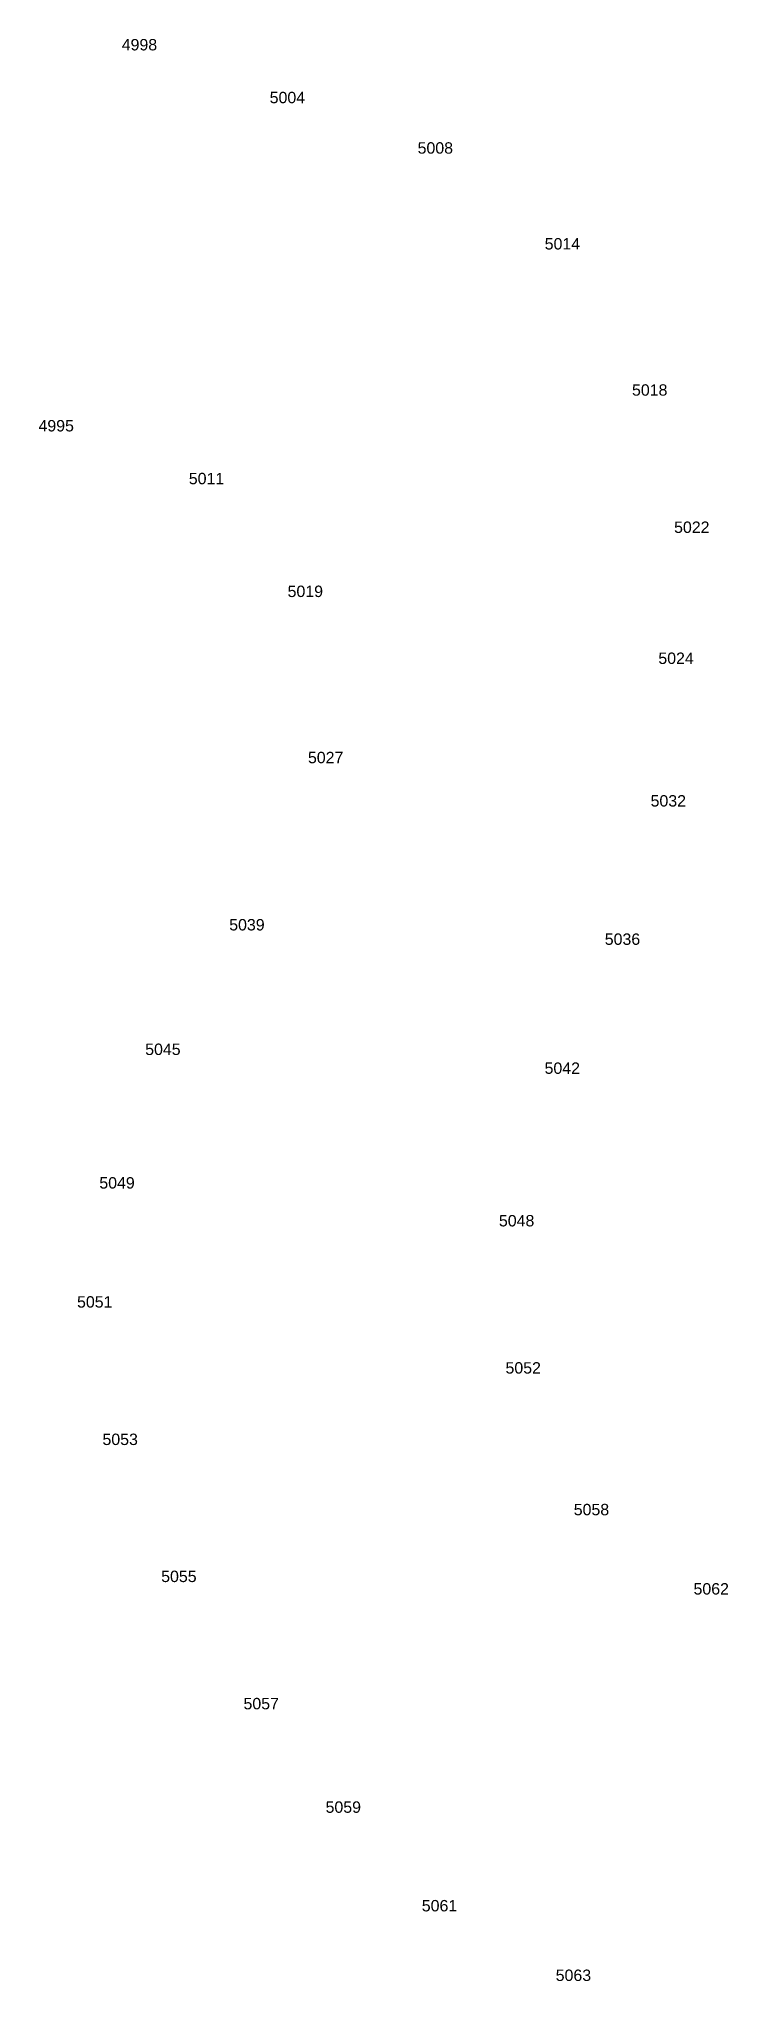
# Model space of a CAD drawing. Header units: feet. Extents: x 865220 to 2781189, y -2240498 to 970979.
# Drawn here: x 2775415 to 2775717, y 964308 to 965160 of the extents above; entities that cross this region are included whole.
import ezdxf

# ---------------------------------------------------------------- set-up
doc = ezdxf.new("R2010")
doc.units = ezdxf.units.FT
doc.header["$LTSCALE"] = 0.015
doc.header["$MEASUREMENT"] = 0
doc.layers.add('NOTES', color=7, linetype='Continuous')
doc.layers.add('Scott County Addresses', color=7, linetype='Continuous')
doc.styles.add('Dimensions 100', font='arial.ttf')

# ---------------------------------------------------------------- blocks, each defined once
blk = doc.blocks.new('ACMAP_ANN_TEMPLATE_Scott County Address')
at = {"layer": 'Scott County Addresses', "style": 'Dimensions 100'}
blk.add_attdef('ScottCountyAddress', (0, 0), '', height=50, dxfattribs=at)

msp = doc.modelspace()

# ---------------------------------------------------------------- hatches: boundary and pattern name
at = {"layer": 'NOTES', "lineweight": 5, "ltscale": 50}
h = msp.add_hatch(dxfattribs=at)
h.set_pattern_fill('ANSI31', color=1, scale=200)
h.set_pattern_definition([(45, (-77373.197, -38338.257), (-17.67766953, 17.67766953), [])])
edge = h.paths.add_edge_path()
edge.add_arc((-36684104.38, 974184.53), 39453460.34, 359.97783818, 359.978155463)
edge.add_line((2769353.09, 959142.54), (2769353.09, 959142.54))
edge.add_line((2769353.09, 959142.54), (2769353.17, 959362.51))
edge.add_line((2769353.17, 959362.51), (2770280.19, 959367.35))
edge.add_line((2770280.19, 959367.35), (2770301.15, 958927.51))
edge.add_line((2770301.15, 958927.51), (2770012.89, 958926))
edge.add_line((2770012.89, 958926), (2769897.9, 958925.4))
edge.add_line((2769897.9, 958925.4), (2769552.95, 958923.9))
edge.add_line((2769552.95, 958923.9), (2769353.01, 958924.06))

# ---------------------------------------------------------------- block references
at = {"layer": 'Scott County Addresses', "lineweight": 5, "xscale": 0.1, "yscale": 0.1, "zscale": 0.1}
for p, values in [((2775451.41, 965154.76), {'ScottCountyAddress': '4998'}), ((2775516.31, 965131.59), {'ScottCountyAddress': '5004'}), ((2775581.19, 965109.46), {'ScottCountyAddress': '5008'}), ((2775636.93, 965067.41), {'ScottCountyAddress': '5014'}), ((2775675.23, 965003.27), {'ScottCountyAddress': '5018'}), ((2775414.91, 964987.58), {'ScottCountyAddress': '4995'}), ((2775480.84, 964964.42), {'ScottCountyAddress': '5011'}), ((2775693.69, 964943.06), {'ScottCountyAddress': '5022'}), ((2775524.17, 964914.93), {'ScottCountyAddress': '5019'}), ((2775686.78, 964885.58), {'ScottCountyAddress': '5024'}), ((2775533.09, 964842.01), {'ScottCountyAddress': '5027'}), ((2775683.38, 964823.01), {'ScottCountyAddress': '5032'}), ((2775498.56, 964768.64), {'ScottCountyAddress': '5039'}), ((2775663.28, 964762.32), {'ScottCountyAddress': '5036'}), ((2775461.71, 964714), {'ScottCountyAddress': '5045'}), ((2775636.88, 964705.73), {'ScottCountyAddress': '5042'}), ((2775441.59, 964655.4), {'ScottCountyAddress': '5049'}), ((2775616.86, 964638.79), {'ScottCountyAddress': '5048'}), ((2775431.81, 964603.18), {'ScottCountyAddress': '5051'}), ((2775619.74, 964574.22), {'ScottCountyAddress': '5052'}), ((2775442.97, 964542.87), {'ScottCountyAddress': '5053'}), ((2775649.68, 964512.06), {'ScottCountyAddress': '5058'}), ((2775468.72, 964482.75), {'ScottCountyAddress': '5055'}), ((2775702.21, 964477.27), {'ScottCountyAddress': '5062'}), ((2775504.83, 964426.92), {'ScottCountyAddress': '5057'}), ((2775540.82, 964381.51), {'ScottCountyAddress': '5059'}), ((2775583.03, 964338.26), {'ScottCountyAddress': '5061'}), ((2775641.76, 964307.72), {'ScottCountyAddress': '5063'})]:
    msp.add_blockref('ACMAP_ANN_TEMPLATE_Scott County Address', p, dxfattribs=at).add_auto_attribs(values)

doc.saveas('drawing.dxf')
